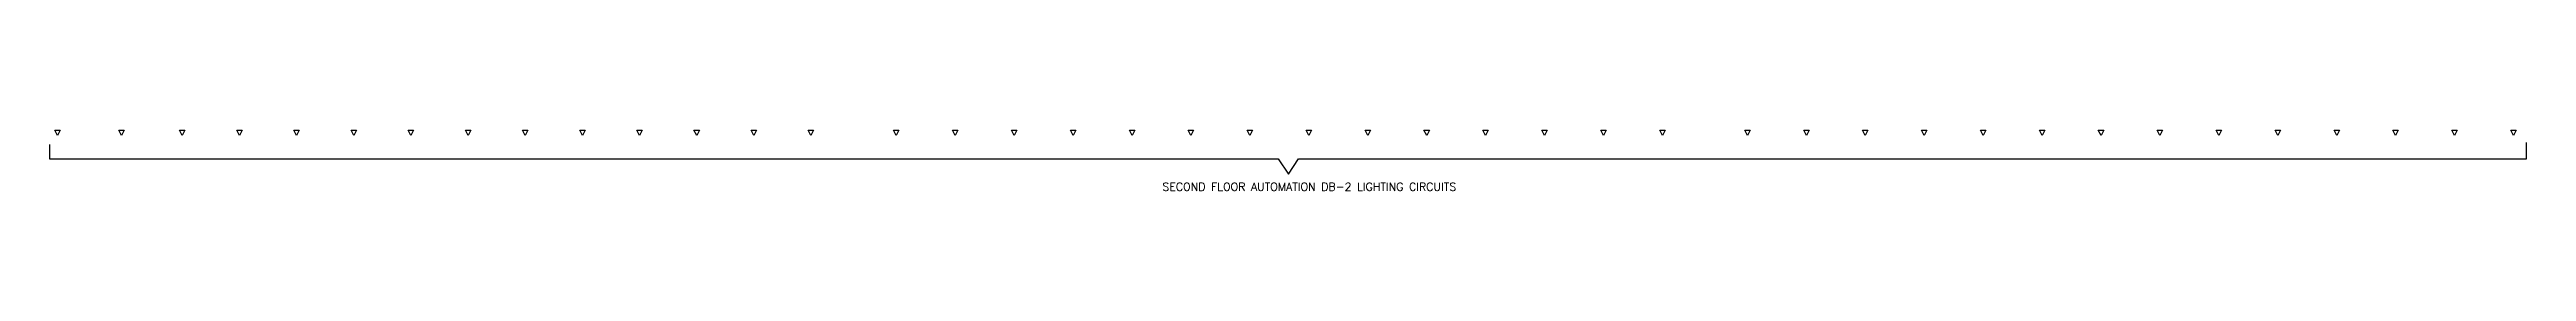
# Model space of a CAD drawing. Header units: inches. Extents: x 1505 to 45938, y 688 to 13260.
# Drawn here: x 35681 to 44928, y 701 to 927 of the extents above; entities that cross this region are included whole.
import ezdxf

# ---------------------------------------------------------------- set-up
doc = ezdxf.new("R2010")
doc.units = ezdxf.units.IN
doc.header["$MEASUREMENT"] = 0
doc.layers.add('ELC.CABLE', color=6, linetype='Continuous', lineweight=25)
doc.layers.add('ELEC TEXT', color=7, linetype='Continuous', lineweight=25)
doc.styles.add('ANAMIKA', font='romans.shx')

msp = doc.modelspace()

# ---------------------------------------------------------------- texts
at = {"layer": 'ELEC TEXT', "insert": (39836.1, 730.7), "char_height": 30, "width": 2323.187, "attachment_point": 1, "style": 'ANAMIKA'}
msp.add_mtext('SECOND FLOOR AUTOMATION DB-2 LIGHTING CIRCUITS', dxfattribs=at)

# ---------------------------------------------------------------- linework, layer by layer
at = {"color": 7}
msp.add_lwpolyline([(35681.3, 873.3), (35681.3, 820.3), (40267.6, 820.3), (40306.6, 762.3), (40344.1, 820.8), (44928.5, 820.8), (44928.5, 881.8)], dxfattribs=at)
at = {"layer": 'ELC.CABLE'}
for points in [[(35711.3, 907.2), (35701.3, 927.2), (35721.3, 927.2)], [(35950.3, 907.2), (35940.3, 927.2), (35960.3, 927.2)], [(36176.9, 907.2), (36166.9, 927.2), (36186.9, 927.2)], [(36390.3, 907.2), (36380.3, 927.2), (36400.3, 927.2)], [(36603.7, 907.2), (36593.7, 927.2), (36613.7, 927.2)], [(36817.1, 907.2), (36807.1, 927.2), (36827.1, 927.2)], [(37030.4, 907.2), (37020.4, 927.2), (37040.4, 927.2)], [(37243.8, 907.2), (37233.8, 927.2), (37253.8, 927.2)], [(37457.2, 907.2), (37447.2, 927.2), (37467.2, 927.2)], [(37670.5, 907.2), (37660.5, 927.2), (37680.5, 927.2)], [(37883.9, 907.2), (37873.9, 927.2), (37893.9, 927.2)], [(38097.3, 907.2), (38087.3, 927.2), (38107.3, 927.2)], [(38310.7, 907.2), (38300.7, 927.2), (38320.7, 927.2)], [(38524, 907.2), (38514, 927.2), (38534, 927.2)], [(38842.6, 907.2), (38832.6, 927.2), (38852.6, 927.2)], [(39062.6, 907.2), (39052.6, 927.2), (39072.6, 927.2)], [(39282.6, 907.2), (39272.6, 927.2), (39292.6, 927.2)], [(39502.6, 907.2), (39492.6, 927.2), (39512.6, 927.2)], [(39722.6, 907.2), (39712.6, 927.2), (39732.6, 927.2)], [(39942.6, 907.2), (39932.6, 927.2), (39952.6, 927.2)], [(40162.6, 907.2), (40152.6, 927.2), (40172.6, 927.2)], [(40382.6, 907.2), (40372.6, 927.2), (40392.6, 927.2)], [(40602.6, 907.2), (40592.6, 927.2), (40612.6, 927.2)], [(40822.6, 907.2), (40812.6, 927.2), (40832.6, 927.2)], [(41042.6, 907.2), (41032.6, 927.2), (41052.6, 927.2)], [(41262.6, 907.2), (41252.6, 927.2), (41272.6, 927.2)], [(41482.6, 907.2), (41472.6, 927.2), (41492.6, 927.2)], [(41702.6, 907.2), (41692.6, 927.2), (41712.6, 927.2)], [(42020.1, 907.2), (42010.1, 927.2), (42030.1, 927.2)], [(42240.1, 907.2), (42230.1, 927.2), (42250.1, 927.2)], [(42460.1, 907.2), (42450.1, 927.2), (42470.1, 927.2)], [(42680.1, 907.2), (42670.1, 927.2), (42690.1, 927.2)], [(42900.1, 907.2), (42890.1, 927.2), (42910.1, 927.2)], [(43120.1, 907.2), (43110.1, 927.2), (43130.1, 927.2)], [(43340.1, 907.2), (43330.1, 927.2), (43350.1, 927.2)], [(43560.1, 907.2), (43550.1, 927.2), (43570.1, 927.2)], [(43780.1, 907.2), (43770.1, 927.2), (43790.1, 927.2)], [(44000.1, 907.2), (43990.1, 927.2), (44010.1, 927.2)], [(44220.1, 907.2), (44210.1, 927.2), (44230.1, 927.2)], [(44440.1, 907.2), (44430.1, 927.2), (44450.1, 927.2)], [(44660.1, 907.2), (44650.1, 927.2), (44670.1, 927.2)], [(44880.1, 907.2), (44870.1, 927.2), (44890.1, 927.2)]]:
    msp.add_lwpolyline(points, close=True, dxfattribs=at)

msp.set_redraw_order([(e.dxf.handle, doc.entitydb.next_handle()) for e in msp.query("TEXT MTEXT ATTDEF DIMENSION ARC_DIMENSION")])  # texts and dimensions are drawn at this point

doc.saveas('drawing.dxf')
